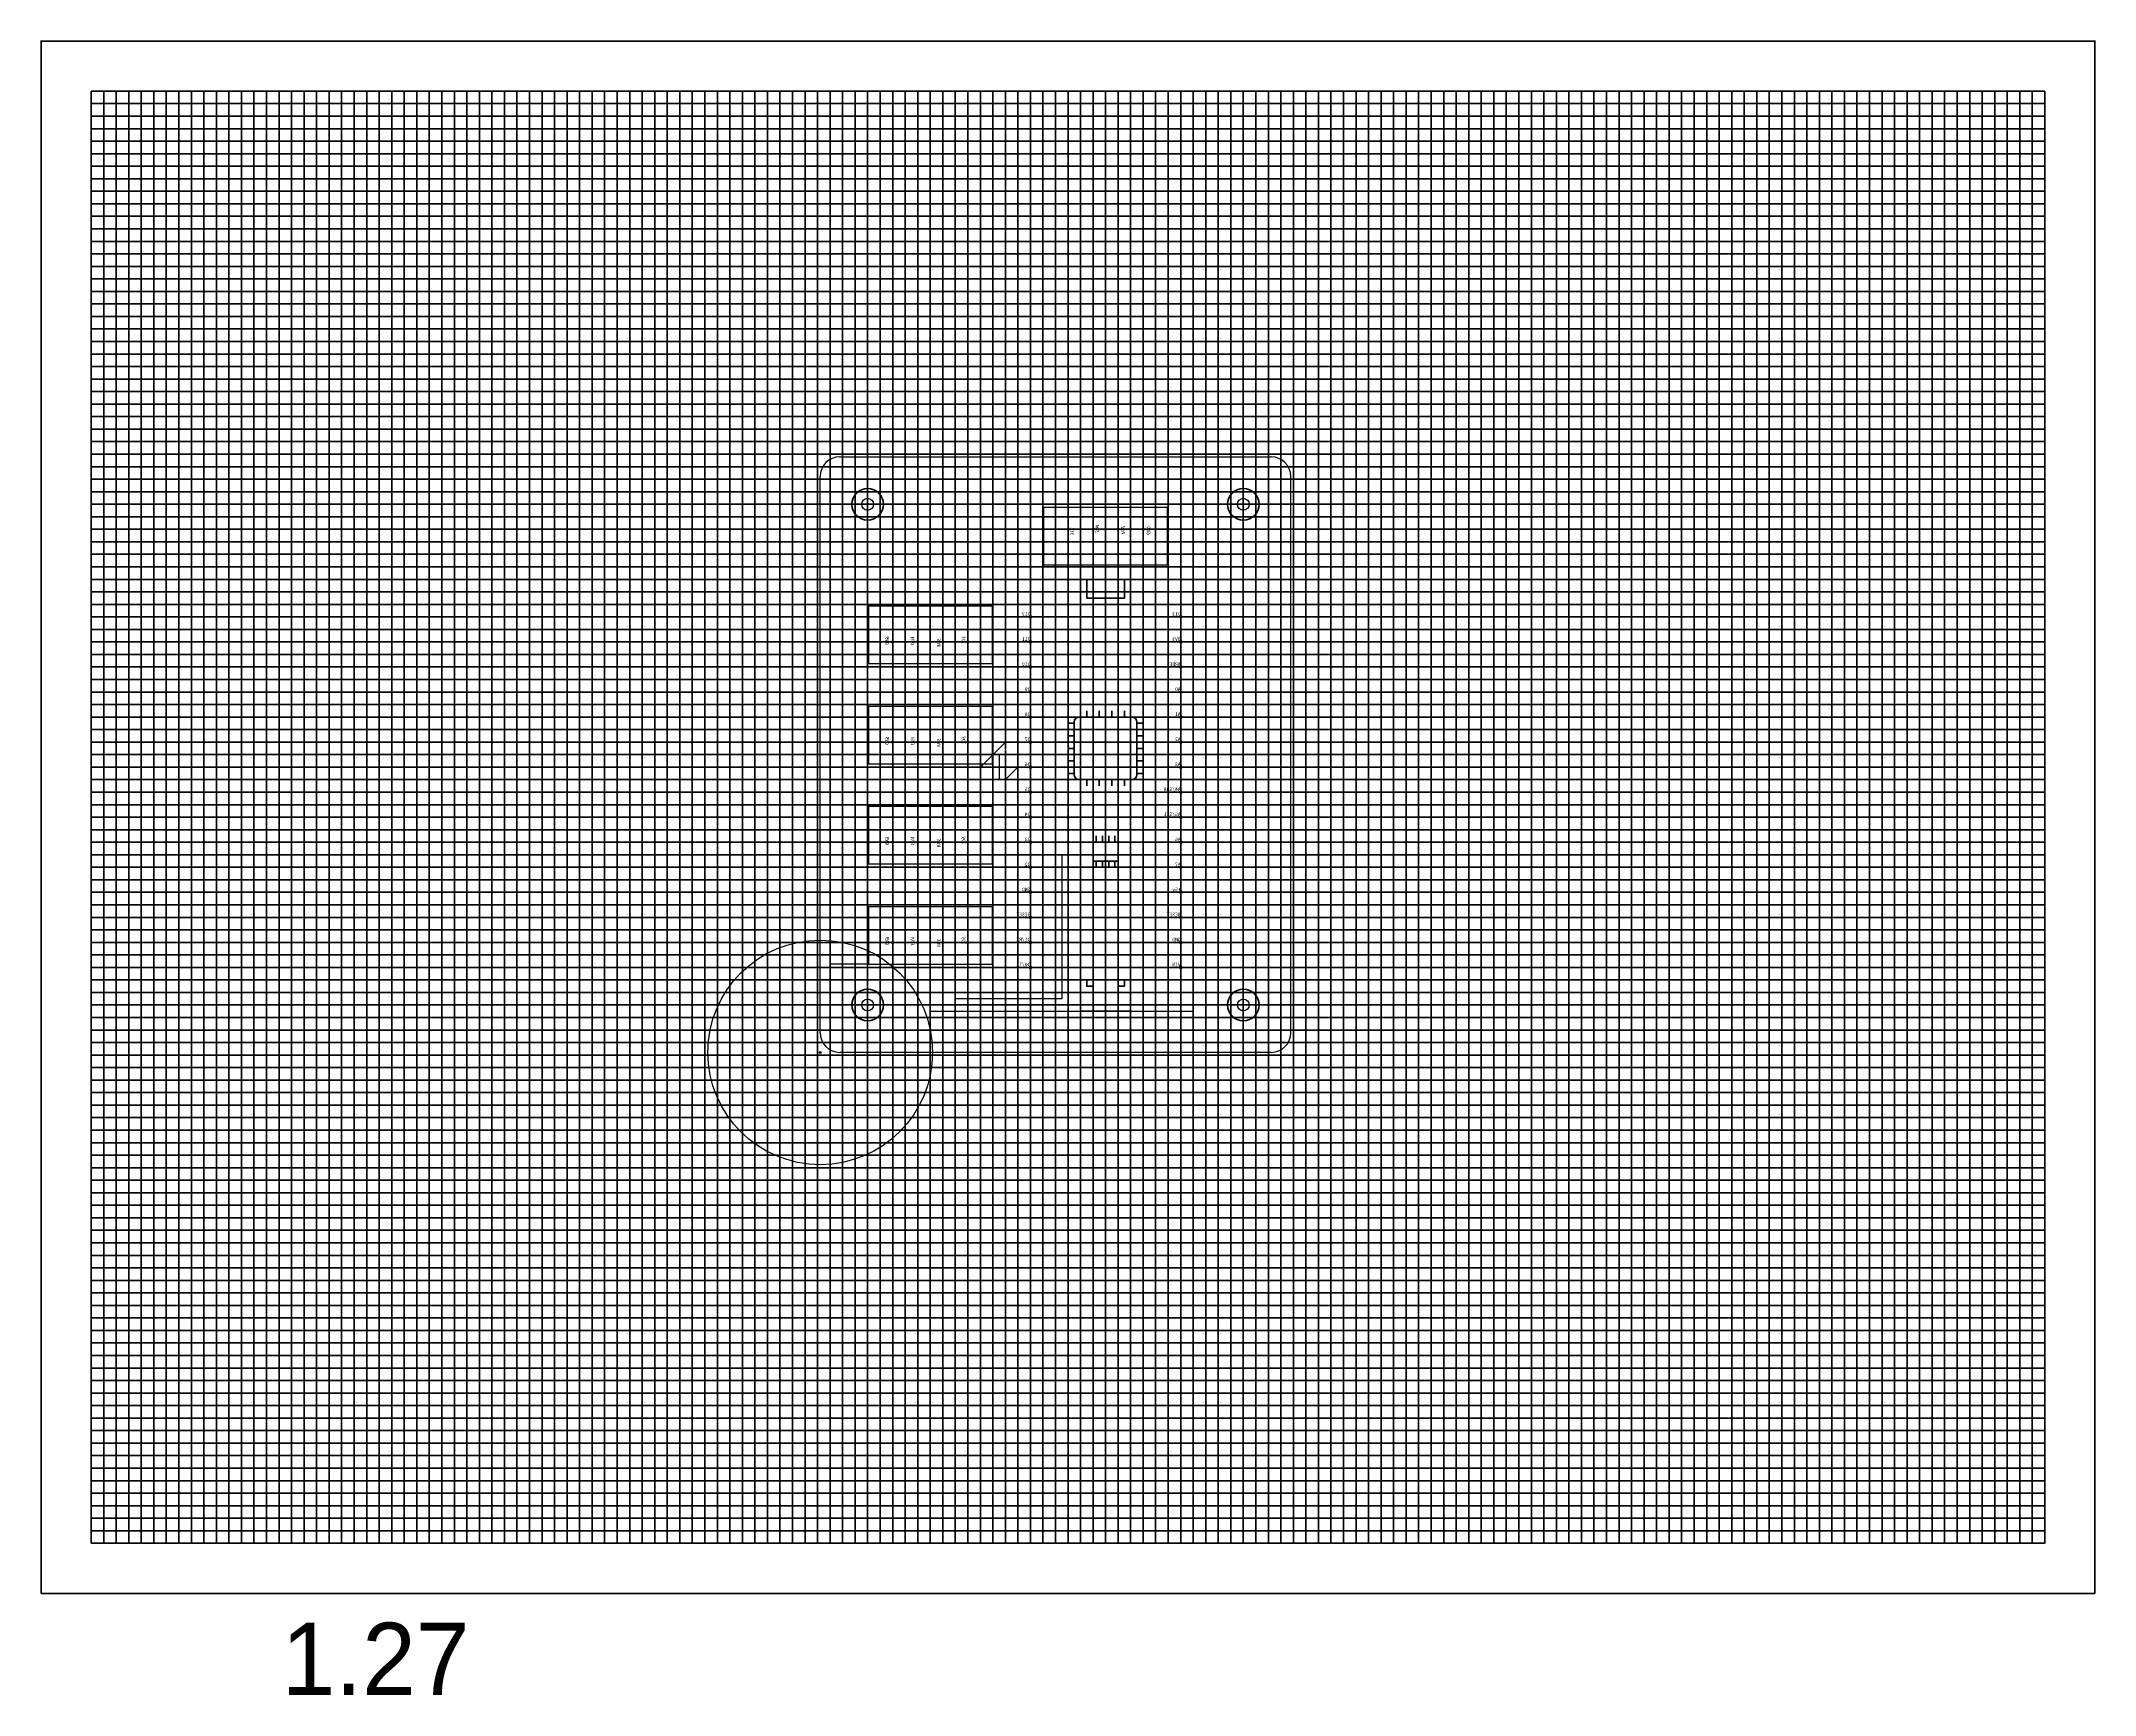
# Model space of a CAD drawing. Units: millimetres on the paper. Extents: x -104 to 104, y -96 to 72.
import ezdxf
from ezdxf.enums import TextEntityAlignment as Align

# ---------------------------------------------------------------- set-up
doc = ezdxf.new("R2010")
doc.units = ezdxf.units.MM
doc.header["$LTSCALE"] = 0.2
doc.header["$PDMODE"] = 32
doc.header["$PDSIZE"] = 0.2
doc.layers.add('0-0_hole08', color=7, linetype='Continuous')
doc.layers.add('0-1_hole10', color=6, linetype='Continuous')
for name, color, linetype, lineweight in [('0-2_pattern', 3, 'Continuous', 25), ('0-3_out', 2, 'Continuous', 25), ('0-4_origin', 7, 'Continuous', 25), ('0-5_parts', 7, 'Continuous', 50), ('0-6_others', 7, 'Continuous', 50), ('0-7_bighole', 2, 'Continuous', 25), ('0-A_line', 4, 'Continuous', 25), ('0-D_1.27', 7, 'Continuous', 50), ('0-F', 7, 'Continuous', 50)]:
    doc.layers.add(name, color=color, linetype=linetype, lineweight=lineweight)
doc.styles.add('IPAexゴシック', font='')
doc.styles.add('ＭＳ ゴシック', font='')
doc.styles.get('IPAexゴシック').set_extended_font_data('IPAexゴシック')
doc.styles.get('ＭＳ ゴシック').set_extended_font_data('MS Gothic')

# ---------------------------------------------------------------- blocks, each defined once
blk = doc.blocks.new('1.27')
at = {"layer": '0-D_1.27'}
for p, q in [((-99.06, 73.66), (99.06, 73.66)), ((-99.06, -73.66), (-99.06, 73.66)), ((-97.79, -73.66), (-97.79, 73.66)), ((-96.52, -73.66), (-96.52, 73.66)), ((-95.25, -73.66), (-95.25, 73.66)), ((-93.98, -73.66), (-93.98, 73.66)), ((-92.71, -73.66), (-92.71, 73.66)), ((-91.44, -73.66), (-91.44, 73.66)), ((-90.17, -73.66), (-90.17, 73.66)), ((-88.9, -73.66), (-88.9, 73.66)), ((-87.63, -73.66), (-87.63, 73.66)), ((-86.36, -73.66), (-86.36, 73.66)), ((-85.09, -73.66), (-85.09, 73.66)), ((-83.82, -73.66), (-83.82, 73.66)), ((-82.55, -73.66), (-82.55, 73.66)), ((-81.28, -73.66), (-81.28, 73.66)), ((-80.01, -73.66), (-80.01, 73.66)), ((-78.74, -73.66), (-78.74, 73.66)), ((-77.47, -73.66), (-77.47, 73.66)), ((-76.2, -73.66), (-76.2, 73.66)), ((-74.93, -73.66), (-74.93, 73.66)), ((-73.66, -73.66), (-73.66, 73.66)), ((-72.39, -73.66), (-72.39, 73.66)), ((-71.12, -73.66), (-71.12, 73.66)), ((-69.85, -73.66), (-69.85, 73.66)), ((-68.58, -73.66), (-68.58, 73.66)), ((-67.31, -73.66), (-67.31, 73.66)), ((-66.04, -73.66), (-66.04, 73.66)), ((-64.77, -73.66), (-64.77, 73.66)), ((-63.5, -73.66), (-63.5, 73.66)), ((-62.23, -73.66), (-62.23, 73.66)), ((-60.96, -73.66), (-60.96, 73.66)), ((-59.69, -73.66), (-59.69, 73.66)), ((-58.42, -73.66), (-58.42, 73.66)), ((-57.15, -73.66), (-57.15, 73.66)), ((-55.88, -73.66), (-55.88, 73.66)), ((-54.61, -73.66), (-54.61, 73.66)), ((-53.34, -73.66), (-53.34, 73.66)), ((-52.07, -73.66), (-52.07, 73.66)), ((-50.8, -73.66), (-50.8, 73.66)), ((-49.53, -73.66), (-49.53, 73.66)), ((-48.26, -73.66), (-48.26, 73.66)), ((-46.99, -73.66), (-46.99, 73.66)), ((-45.72, -73.66), (-45.72, 73.66)), ((-44.45, -73.66), (-44.45, 73.66)), ((-43.18, -73.66), (-43.18, 73.66)), ((-41.91, -73.66), (-41.91, 73.66)), ((-40.64, -73.66), (-40.64, 73.66)), ((-39.37, -73.66), (-39.37, 73.66)), ((-38.1, -73.66), (-38.1, 73.66)), ((-36.83, -73.66), (-36.83, 73.66)), ((-35.56, -73.66), (-35.56, 73.66)), ((-34.29, -73.66), (-34.29, 73.66)), ((-33.02, -73.66), (-33.02, 73.66)), ((-31.75, -73.66), (-31.75, 73.66)), ((-30.48, -73.66), (-30.48, 73.66)), ((-29.21, -73.66), (-29.21, 73.66)), ((-27.94, -73.66), (-27.94, 73.66)), ((-26.67, -73.66), (-26.67, 73.66)), ((-25.4, -73.66), (-25.4, 73.66)), ((-24.13, -73.66), (-24.13, 73.66)), ((-22.86, -73.66), (-22.86, 73.66)), ((-21.59, -73.66), (-21.59, 73.66)), ((-20.32, -73.66), (-20.32, 73.66)), ((-19.05, -73.66), (-19.05, 73.66)), ((-17.78, -73.66), (-17.78, 73.66)), ((-16.51, -73.66), (-16.51, 73.66)), ((-15.24, -73.66), (-15.24, 73.66)), ((-13.97, -73.66), (-13.97, 73.66)), ((-12.7, -73.66), (-12.7, 73.66)), ((-11.43, -73.66), (-11.43, 73.66)), ((-10.16, -73.66), (-10.16, 73.66)), ((-8.89, -73.66), (-8.89, 73.66)), ((-7.62, -73.66), (-7.62, 73.66)), ((-6.35, -73.66), (-6.35, 73.66)), ((-5.08, -73.66), (-5.08, 73.66)), ((-3.81, -73.66), (-3.81, 73.66)), ((-2.54, -73.66), (-2.54, 73.66)), ((-1.27, -73.66), (-1.27, 73.66)), ((0, -73.66), (0, 73.66)), ((1.27, -73.66), (1.27, 73.66)), ((2.54, -73.66), (2.54, 73.66)), ((3.81, -73.66), (3.81, 73.66)), ((5.08, -73.66), (5.08, 73.66)), ((6.35, -73.66), (6.35, 73.66)), ((7.62, -73.66), (7.62, 73.66)), ((8.89, -73.66), (8.89, 73.66)), ((10.16, -73.66), (10.16, 73.66)), ((11.43, -73.66), (11.43, 73.66)), ((12.7, -73.66), (12.7, 73.66)), ((13.97, -73.66), (13.97, 73.66)), ((15.24, -73.66), (15.24, 73.66)), ((16.51, -73.66), (16.51, 73.66)), ((17.78, -73.66), (17.78, 73.66)), ((19.05, -73.66), (19.05, 73.66)), ((20.32, -73.66), (20.32, 73.66)), ((21.59, -73.66), (21.59, 73.66)), ((22.86, -73.66), (22.86, 73.66)), ((24.13, -73.66), (24.13, 73.66)), ((25.4, -73.66), (25.4, 73.66)), ((26.67, -73.66), (26.67, 73.66)), ((27.94, -73.66), (27.94, 73.66)), ((29.21, -73.66), (29.21, 73.66)), ((30.48, -73.66), (30.48, 73.66)), ((31.75, -73.66), (31.75, 73.66)), ((33.02, -73.66), (33.02, 73.66)), ((34.29, -73.66), (34.29, 73.66)), ((35.56, -73.66), (35.56, 73.66)), ((36.83, -73.66), (36.83, 73.66)), ((38.1, -73.66), (38.1, 73.66)), ((39.37, -73.66), (39.37, 73.66)), ((40.64, -73.66), (40.64, 73.66)), ((41.91, -73.66), (41.91, 73.66)), ((43.18, -73.66), (43.18, 73.66)), ((44.45, -73.66), (44.45, 73.66)), ((45.72, -73.66), (45.72, 73.66)), ((46.99, -73.66), (46.99, 73.66)), ((48.26, -73.66), (48.26, 73.66)), ((49.53, -73.66), (49.53, 73.66)), ((50.8, -73.66), (50.8, 73.66)), ((52.07, -73.66), (52.07, 73.66)), ((53.34, -73.66), (53.34, 73.66)), ((54.61, -73.66), (54.61, 73.66)), ((55.88, -73.66), (55.88, 73.66)), ((57.15, -73.66), (57.15, 73.66)), ((58.42, -73.66), (58.42, 73.66)), ((59.69, -73.66), (59.69, 73.66)), ((60.96, -73.66), (60.96, 73.66)), ((62.23, -73.66), (62.23, 73.66)), ((63.5, -73.66), (63.5, 73.66)), ((64.77, -73.66), (64.77, 73.66)), ((66.04, -73.66), (66.04, 73.66)), ((67.31, -73.66), (67.31, 73.66)), ((68.58, -73.66), (68.58, 73.66)), ((69.85, -73.66), (69.85, 73.66)), ((71.12, -73.66), (71.12, 73.66)), ((72.39, -73.66), (72.39, 73.66)), ((73.66, -73.66), (73.66, 73.66)), ((74.93, -73.66), (74.93, 73.66)), ((76.2, -73.66), (76.2, 73.66)), ((77.47, -73.66), (77.47, 73.66)), ((78.74, -73.66), (78.74, 73.66)), ((80.01, -73.66), (80.01, 73.66)), ((81.28, -73.66), (81.28, 73.66)), ((82.55, -73.66), (82.55, 73.66)), ((83.82, -73.66), (83.82, 73.66)), ((85.09, -73.66), (85.09, 73.66)), ((86.36, -73.66), (86.36, 73.66)), ((87.63, -73.66), (87.63, 73.66)), ((88.9, -73.66), (88.9, 73.66)), ((90.17, -73.66), (90.17, 73.66)), ((91.44, -73.66), (91.44, 73.66)), ((92.71, -73.66), (92.71, 73.66)), ((93.98, -73.66), (93.98, 73.66)), ((95.25, -73.66), (95.25, 73.66)), ((96.52, -73.66), (96.52, 73.66)), ((97.79, -73.66), (97.79, 73.66)), ((-99.06, 72.39), (99.06, 72.39)), ((-99.06, 71.12), (99.06, 71.12)), ((-99.06, 69.85), (99.06, 69.85)), ((-99.06, 68.58), (99.06, 68.58)), ((-99.06, 67.31), (99.06, 67.31)), ((-99.06, 66.04), (99.06, 66.04)), ((-99.06, 64.77), (99.06, 64.77)), ((-99.06, 63.5), (99.06, 63.5)), ((-99.06, 62.23), (99.06, 62.23)), ((-99.06, 60.96), (99.06, 60.96)), ((-99.06, 59.69), (99.06, 59.69)), ((-99.06, 58.42), (99.06, 58.42)), ((-99.06, 57.15), (99.06, 57.15)), ((-99.06, 55.88), (99.06, 55.88)), ((-99.06, 54.61), (99.06, 54.61)), ((-99.06, 53.34), (99.06, 53.34)), ((-99.06, 52.07), (99.06, 52.07)), ((-99.06, 50.8), (99.06, 50.8)), ((-99.06, 49.53), (99.06, 49.53)), ((-99.06, 48.26), (99.06, 48.26)), ((-99.06, 46.99), (99.06, 46.99)), ((-99.06, 45.72), (99.06, 45.72)), ((-99.06, 44.45), (99.06, 44.45)), ((-99.06, 43.18), (99.06, 43.18)), ((-99.06, 41.91), (99.06, 41.91)), ((-99.06, 40.64), (99.06, 40.64)), ((-99.06, 39.37), (99.06, 39.37)), ((-99.06, 38.1), (99.06, 38.1)), ((-99.06, 36.83), (99.06, 36.83)), ((-99.06, 35.56), (99.06, 35.56)), ((-99.06, 34.29), (99.06, 34.29)), ((-99.06, 33.02), (99.06, 33.02)), ((-99.06, 31.75), (99.06, 31.75)), ((-99.06, 30.48), (99.06, 30.48)), ((-99.06, 29.21), (99.06, 29.21)), ((-99.06, 27.94), (99.06, 27.94)), ((-99.06, 26.67), (99.06, 26.67)), ((-99.06, 25.4), (99.06, 25.4)), ((-99.06, 24.13), (99.06, 24.13)), ((-99.06, 22.86), (99.06, 22.86)), ((-99.06, 21.59), (99.06, 21.59)), ((-99.06, 20.32), (99.06, 20.32)), ((-99.06, 19.05), (99.06, 19.05)), ((-99.06, 17.78), (99.06, 17.78)), ((-99.06, 16.51), (99.06, 16.51)), ((-99.06, 15.24), (99.06, 15.24)), ((-99.06, 13.97), (99.06, 13.97)), ((-99.06, 12.7), (99.06, 12.7)), ((-99.06, 11.43), (99.06, 11.43)), ((-99.06, 10.16), (99.06, 10.16)), ((-99.06, 8.89), (99.06, 8.89)), ((-99.06, 7.62), (99.06, 7.62)), ((-99.06, 6.35), (99.06, 6.35)), ((-99.06, 5.08), (99.06, 5.08)), ((-99.06, 3.81), (99.06, 3.81)), ((-99.06, 2.54), (99.06, 2.54)), ((-99.06, 1.27), (99.06, 1.27)), ((-99.06, 0), (99.06, 0)), ((-99.06, -1.27), (99.06, -1.27)), ((-99.06, -2.54), (99.06, -2.54)), ((-99.06, -3.81), (99.06, -3.81)), ((-99.06, -5.08), (99.06, -5.08)), ((-99.06, -6.35), (99.06, -6.35)), ((-99.06, -7.62), (99.06, -7.62)), ((-99.06, -8.89), (99.06, -8.89)), ((-99.06, -10.16), (99.06, -10.16)), ((-99.06, -11.43), (99.06, -11.43)), ((-99.06, -12.7), (99.06, -12.7)), ((-99.06, -13.97), (99.06, -13.97)), ((-99.06, -15.24), (99.06, -15.24)), ((-99.06, -16.51), (99.06, -16.51)), ((-99.06, -17.78), (99.06, -17.78)), ((-99.06, -19.05), (99.06, -19.05)), ((-99.06, -20.32), (99.06, -20.32)), ((-99.06, -21.59), (99.06, -21.59)), ((-99.06, -22.86), (99.06, -22.86)), ((-99.06, -24.13), (99.06, -24.13)), ((-99.06, -25.4), (99.06, -25.4)), ((-99.06, -26.67), (99.06, -26.67)), ((-99.06, -27.94), (99.06, -27.94)), ((-99.06, -29.21), (99.06, -29.21)), ((-99.06, -30.48), (99.06, -30.48)), ((-99.06, -31.75), (99.06, -31.75)), ((-99.06, -33.02), (99.06, -33.02)), ((-99.06, -34.29), (99.06, -34.29)), ((-99.06, -35.56), (99.06, -35.56)), ((-99.06, -36.83), (99.06, -36.83)), ((-99.06, -38.1), (99.06, -38.1)), ((-99.06, -39.37), (99.06, -39.37)), ((-99.06, -40.64), (99.06, -40.64)), ((-99.06, -41.91), (99.06, -41.91)), ((-99.06, -43.18), (99.06, -43.18)), ((-99.06, -44.45), (99.06, -44.45)), ((-99.06, -45.72), (99.06, -45.72)), ((-99.06, -46.99), (99.06, -46.99)), ((-99.06, -48.26), (99.06, -48.26)), ((-99.06, -49.53), (99.06, -49.53)), ((-99.06, -50.8), (99.06, -50.8)), ((-99.06, -52.07), (99.06, -52.07)), ((-99.06, -53.34), (99.06, -53.34)), ((-99.06, -54.61), (99.06, -54.61)), ((-99.06, -55.88), (99.06, -55.88)), ((-99.06, -57.15), (99.06, -57.15)), ((-99.06, -58.42), (99.06, -58.42)), ((-99.06, -59.69), (99.06, -59.69)), ((-99.06, -60.96), (99.06, -60.96)), ((-99.06, -62.23), (99.06, -62.23)), ((-99.06, -63.5), (99.06, -63.5)), ((-99.06, -64.77), (99.06, -64.77)), ((-99.06, -66.04), (99.06, -66.04)), ((-99.06, -67.31), (99.06, -67.31)), ((-99.06, -68.58), (99.06, -68.58)), ((-99.06, -69.85), (99.06, -69.85)), ((-99.06, -71.12), (99.06, -71.12)), ((-99.06, -72.39), (99.06, -72.39))]:
    blk.add_line(p, q, dxfattribs=at)
blk.add_lwpolyline([(-104.14, -78.74), (104.14, -78.74), (104.14, 78.74), (-104.14, 78.74)], close=True, dxfattribs=at)
blk.add_lwpolyline([(-99.06, -73.66), (99.06, -73.66), (99.06, 73.66)], dxfattribs=at)
blk.add_point((0, 0), dxfattribs=at)
at = {"layer": '0-D_1.27', "style": 'IPAexゴシック'}
blk.add_text('1.27', height=7.331, dxfattribs=at).set_placement((-79.76, -91.25), align=Align.BOTTOM_LEFT)
blk = doc.blocks.new('stm32')
at = {"layer": '0-5_parts'}
for p, q in [((8.8227, 21.9357), (-8.9573, 21.9357)), ((-8.9573, -21.2443), (-8.9573, 21.9357)), ((8.8227, -21.2443), (8.8227, 21.9357)), ((-6.4173, 19.3957), (-8.9573, 19.3957)), ((-6.4173, 19.3957), (-6.4173, -18.7043)), ((6.2827, 19.3957), (8.8227, 19.3957)), ((6.2827, -18.7043), (6.2827, 19.3957)), ((-6.4173, 16.8557), (-8.9573, 16.8557)), ((6.2827, 16.8557), (8.8227, 16.8557)), ((-6.4173, 14.3157), (-8.9573, 14.3157)), ((6.2827, 14.3157), (8.8227, 14.3157)), ((-6.4173, 11.7757), (-8.9573, 11.7757)), ((6.2827, 11.7757), (8.8227, 11.7757)), ((-6.4173, 9.2357), (-8.9573, 9.2357)), ((-2.6073, 7.9657), (-2.6073, 8.6007)), ((-1.9723, 7.9657), (-1.9723, 8.6007)), ((-1.3373, 7.9657), (-1.3373, 8.6007)), ((-0.7023, 7.9657), (-0.7023, 8.6007)), ((-0.0673, 7.9657), (-0.0673, 8.6007)), ((0.5677, 7.9657), (0.5677, 8.6007)), ((1.2027, 8.6007), (1.2027, 7.9657)), ((1.8377, 8.6007), (1.8377, 7.9657)), ((2.4727, 8.6007), (2.4727, 7.9657)), ((6.2827, 9.2357), (8.8227, 9.2357)), ((-6.4173, 6.6957), (-8.9573, 6.6957)), ((-3.2423, 7.3307), (-3.8773, 7.3307)), ((-3.8773, 6.6957), (-3.2423, 6.6957)), ((-3.2423, 2.1157), (-3.2423, 7.4657)), ((2.6077, 7.9657), (-2.7423, 7.9657)), ((3.1077, 2.1157), (3.1077, 7.4657)), ((3.1077, 7.3307), (3.7427, 7.3307)), ((3.7427, 6.6957), (3.1077, 6.6957)), ((6.2827, 6.6957), (8.8227, 6.6957)), ((-3.8773, 6.0607), (-3.2423, 6.0607)), ((-3.8773, 5.4257), (-3.2423, 5.4257)), ((-3.2423, 4.7907), (-3.8773, 4.7907)), ((3.1077, 6.0607), (3.7427, 6.0607)), ((3.7427, 5.4257), (3.1077, 5.4257)), ((3.1077, 4.7907), (3.7427, 4.7907)), ((-6.4173, 4.1557), (-8.9573, 4.1557)), ((-3.8773, 4.1557), (-3.2423, 4.1557)), ((-3.2423, 3.5207), (-3.8773, 3.5207)), ((-3.8773, 2.8857), (-3.2423, 2.8857)), ((-3.2423, 2.2507), (-3.8773, 2.2507)), ((3.7427, 4.1557), (3.1077, 4.1557)), ((3.1077, 3.5207), (3.7427, 3.5207)), ((3.7427, 2.8857), (3.1077, 2.8857)), ((3.1077, 2.2507), (3.7427, 2.2507)), ((6.2827, 4.1557), (8.8227, 4.1557)), ((-6.4173, 1.6157), (-8.9573, 1.6157)), ((-2.7423, 1.6157), (2.6077, 1.6157)), ((-2.6073, 1.6157), (-2.6073, 0.9807)), ((-1.9723, 1.6157), (-1.9723, 0.9807)), ((-1.3373, 0.9807), (-1.3373, 1.6157)), ((-0.7023, 1.6157), (-0.7023, 0.9807)), ((-0.0673, 0.9807), (-0.0673, 1.6157)), ((0.5677, 1.6157), (0.5677, 0.9807)), ((1.2027, 1.6157), (1.2027, 0.9807)), ((1.8377, 1.6157), (1.8377, 0.9807)), ((2.4727, 1.6157), (2.4727, 0.9807)), ((6.2827, 1.6157), (8.8227, 1.6157)), ((-6.4173, -0.9243), (-8.9573, -0.9243)), ((6.2827, -0.9243), (8.8227, -0.9243)), ((-6.4173, -3.4643), (-8.9573, -3.4643)), ((6.2827, -3.4643), (8.8227, -3.4643)), ((-6.4173, -6.0043), (-8.9573, -6.0043)), ((6.2827, -6.0043), (8.8227, -6.0043)), ((-6.4173, -8.5443), (-8.9573, -8.5443)), ((6.2827, -8.5443), (8.8227, -8.5443)), ((-6.4173, -11.0843), (-8.9573, -11.0843)), ((6.2827, -11.0843), (8.8227, -11.0843)), ((-6.4173, -13.6243), (-8.9573, -13.6243)), ((6.2827, -13.6243), (8.8227, -13.6243)), ((-6.4173, -16.1643), (-8.9573, -16.1643)), ((6.2827, -16.1643), (8.8227, -16.1643)), ((-6.4173, -18.7043), (-8.9573, -18.7043)), ((-1.9723, -18.7043), (-1.9723, -19.3393)), ((-1.3373, -19.3393), (-1.3373, -18.7043)), ((6.2827, -18.7043), (8.8227, -18.7043)), ((-1.3373, -19.3393), (-1.9723, -19.3393)), ((8.8227, -21.2443), (-8.9573, -21.2443)), ((-2.6073, -21.8793), (-2.6073, -21.2443))]:
    blk.add_line(p, q, dxfattribs=at)
for points in [[(-1.9723, 21.9357), (-1.9723, 20.0307), (1.8377, 20.0307), (1.8377, 21.9357)], [(-2.6073, -21.2443), (-2.6073, -18.7043), (2.4727, -18.7043), (2.4727, -21.2443)], [(1.2027, -18.7043), (1.2027, -19.3393), (1.8377, -19.3393), (1.8377, -18.7043)], [(-2.6073, -21.8793), (2.4727, -21.8793), (2.4727, -21.2443)]]:
    blk.add_lwpolyline(points, dxfattribs=at)
blk.add_lwpolyline([(1.2027, -4.7343), (-1.3373, -4.7343), (-1.3373, -6.6393), (1.2027, -6.6393)], close=True, dxfattribs=at)
for centre, start, end in [((-2.7423, 7.4657), 90, 180), ((2.6077, 7.4657), 0, 90), ((-2.7423, 2.1157), 180, 270), ((2.6077, 2.1157), 270, 0)]:
    blk.add_arc(centre, 0.5, start, end, dxfattribs=at)
for p in [(-7.6873, 18.1257), (7.5527, 18.1257), (-7.6873, 15.5857), (7.5527, 15.5857), (-7.6873, 13.0457), (7.5527, 13.0457), (-7.6873, 10.5057), (7.5527, 10.5057), (-7.6873, 7.9657), (7.5527, 7.9657), (-7.6873, 5.4257), (7.5527, 5.4257), (-7.6873, 2.8857), (7.5527, 2.8857), (-7.6873, 0.3457), (7.5527, 0.3457), (-7.6873, -2.1943), (7.5527, -2.1943), (-7.6873, -4.7343), (7.5527, -4.7343), (-7.6873, -7.2743), (7.5527, -7.2743), (-7.6873, -9.8143), (7.5527, -9.8143), (-7.6873, -12.3543), (7.5527, -12.3543), (-7.6873, -14.8943), (7.5527, -14.8943), (-7.6873, -17.4343), (7.5527, -17.4343)]:
    blk.add_point(p, dxfattribs=at)
at = {"layer": '0-F'}
for p, q in [((-1.0198, -4.0993), (-1.0198, -4.7343)), ((-0.3848, -4.0993), (-0.3848, -4.7343)), ((0.2502, -4.0993), (0.2502, -4.7343)), ((0.8852, -4.0993), (0.8852, -4.7343)), ((-1.0198, -6.6393), (-1.0198, -7.2743)), ((-0.3848, -6.6393), (-0.3848, -7.2743)), ((0.2502, -6.6393), (0.2502, -7.2743)), ((0.8852, -6.6393), (0.8852, -7.2743))]:
    blk.add_line(p, q, dxfattribs=at)
at = {"layer": '0-5_parts', "color": 253, "style": 'ＭＳ ゴシック'}
for s, p in [('D13', (-7.6873, 18.1257)), ('D12', (7.5527, 18.1257)), ('D11', (7.5527, 15.5857)), ('D10', (7.5527, 13.0457)), ('D9', (7.5527, 10.5057)), ('D8', (7.5527, 7.9657)), ('D7', (7.5527, 5.4257)), ('D6', (7.5527, 2.8857)), ('D5', (7.5527, 0.3457)), ('D4', (7.5527, -2.1943)), ('D3', (7.5527, -4.7343)), ('D2', (7.5527, -7.2743))]:
    blk.add_text(s, height=0.3666, dxfattribs=at).set_placement(p, align=Align.BOTTOM_LEFT)
at = {"layer": '0-5_parts', "color": 6, "style": 'ＭＳ ゴシック'}
for s, p in [('3V3', (-7.6873, 15.5857)), ('+5v', (-7.6873, -9.8143))]:
    blk.add_text(s, height=0.3666, dxfattribs=at).set_placement(p, align=Align.BOTTOM_LEFT)
at = {"layer": '0-5_parts', "color": 222, "style": 'ＭＳ ゴシック'}
for s, p in [('AREF', (-7.6873, 13.0457)), ('RESET', (-7.6873, -12.3543)), ('RESET', (7.5527, -12.3543))]:
    blk.add_text(s, height=0.3666, dxfattribs=at).set_placement(p, align=Align.BOTTOM_LEFT)
at = {"layer": '0-5_parts', "color": 2, "style": 'ＭＳ ゴシック'}
for s, p in [('A0', (-7.6873, 10.5057)), ('A1', (-7.6873, 7.9657)), ('A2', (-7.6873, 5.4257)), ('A3', (-7.6873, 2.8857)), ('A6', (-7.6873, -4.7343)), ('A7', (-7.6873, -7.2743))]:
    blk.add_text(s, height=0.3666, dxfattribs=at).set_placement(p, align=Align.BOTTOM_LEFT)
at = {"layer": '0-5_parts', "color": 4, "style": 'ＭＳ ゴシック'}
for s, p in [('A4/SDA', (-7.6873, 0.3457)), ('A5/SCL', (-7.6873, -2.1943)), ('VIN', (-7.6873, -17.4343))]:
    blk.add_text(s, height=0.3666, dxfattribs=at).set_placement(p, align=Align.BOTTOM_LEFT)
at = {"layer": '0-5_parts', "style": 'ＭＳ ゴシック'}
for p in [(7.5527, -9.8143), (-7.6873, -14.8943)]:
    blk.add_text('GND', height=0.3666, dxfattribs=at).set_placement(p, align=Align.BOTTOM_LEFT)
at = {"layer": '0-5_parts', "color": 171, "style": 'ＭＳ ゴシック'}
for s, p in [('D1/RX', (7.5527, -14.8943)), ('D0/TX', (7.5527, -17.4343))]:
    blk.add_text(s, height=0.3666, dxfattribs=at).set_placement(p, align=Align.BOTTOM_LEFT)
blk = doc.blocks.new('I2C')
at = {"layer": '0-3_out', "color": 7}
for p in [(-3.8731, -0.3056), (-1.3331, -0.3056), (1.2069, -0.3056), (3.7469, -0.3056)]:
    blk.add_point(p, dxfattribs=at)
at = {"layer": '0-4_origin', "color": 3}
for p, q in [((6.2069, 3.3444), (6.2069, -2.5056)), ((6.2069, -2.5056), (-6.3331, -2.5056))]:
    blk.add_line(p, q, dxfattribs=at)
blk.add_lwpolyline([(6.2069, 3.3444), (-6.3331, 3.3444), (-6.3331, -2.5056)], dxfattribs=at)
at = {"layer": '0-4_origin', "style": 'ＭＳ ゴシック', "oblique": 15}
for s, p in [('SCL', (-3.7264, 0.3391)), ('SDA', (-1.2168, 0.1043)), ('Vdd', (1.4422, 0.3008)), ('GND', (4.0056, 0.3008))]:
    blk.add_text(s, height=0.3666, rotation=270, dxfattribs=at).set_placement(p, align=Align.BOTTOM_LEFT)

msp = doc.modelspace()

# ---------------------------------------------------------------- linework, layer by layer
at = {"layer": '0-0_hole08'}
for p in [(-4.1023, 13.1031), (11.1377, 13.1031), (-4.1023, 10.5631), (11.1377, 10.5631), (-4.1023, 8.0231), (11.1377, 8.0231), (-4.1023, 5.4831), (11.1377, 5.4831), (-4.1023, 2.9431), (11.1377, 2.9431), (-4.1023, 0.4031), (11.1377, 0.4031), (-4.1023, -2.1369), (11.1377, -2.1369), (-4.1023, -4.6769), (11.1377, -4.6769), (-4.1023, -7.2169), (11.1377, -7.2169), (-4.1023, -9.7569), (11.1377, -9.7569), (-4.1023, -12.2969), (11.1377, -12.2969), (-4.1023, -14.8369), (11.1377, -14.8369), (-4.1023, -17.3769), (11.1377, -17.3769), (-4.1023, -19.9169), (11.1377, -19.9169), (-4.1023, -22.4569), (11.1377, -22.4569)]:
    msp.add_point(p, dxfattribs=at)
at = {"layer": '0-1_hole10'}
for p in [(-0.2923, 21.9931), (2.2477, 21.9931), (4.7877, 21.9931), (7.3277, 21.9931), (-18.0723, 10.5631), (-15.5323, 10.5631), (-12.9923, 10.5631), (-10.4523, 10.5631), (-18.0723, 0.4031), (-15.5323, 0.4031), (-12.9923, 0.4031), (-10.4523, 0.4031), (-18.0723, -9.7569), (-15.5323, -9.7569), (-12.9923, -9.7569), (-10.4523, -9.7569), (-18.0723, -19.9169), (-15.5323, -19.9169), (-12.9923, -19.9169), (-10.4523, -19.9169)]:
    msp.add_point(p, dxfattribs=at)
at = {"layer": '0-2_pattern'}
for p, q in [((-16.8023, 20.7231), (-16.8023, 28.3431)), ((13.6777, 20.7231), (13.6777, 28.3431)), ((-1.5623, 23.2631), (-1.5623, -3.4069)), ((3.5177, 23.2631), (-1.5623, 23.2631)), ((6.0577, 23.2631), (3.5177, 23.2631)), ((6.0577, -21.1869), (6.0577, 23.2631)), ((-24.4223, 20.7231), (-16.8023, 20.7231)), ((13.6777, 20.7231), (21.2977, 20.7231)), ((-14.2623, 14.3731), (-14.2623, -26.9019)), ((-5.3723, 11.8331), (-5.3723, 14.3731)), ((12.4077, 14.3731), (9.8677, 14.3731)), ((9.8677, 14.3731), (9.8677, -18.6469)), ((12.4077, -13.5669), (12.4077, 14.3731)), ((-11.7223, 11.8331), (-9.1823, 11.8331)), ((-11.7223, 11.8331), (-11.7223, 6.7531)), ((-9.1823, 11.8331), (-9.1823, 9.2931)), ((-2.8323, 11.8331), (-5.3723, 11.8331)), ((12.4077, 11.8331), (9.8677, 11.8331)), ((-11.7223, 9.2931), (-14.2623, 9.2931)), ((-9.1823, 9.2931), (-7.9123, 9.2931)), ((-7.9123, 9.2931), (-2.8323, 9.2931)), ((9.8677, 9.2931), (12.4077, 9.2931)), ((-14.2623, 6.7531), (-2.8323, 6.7531)), ((12.4077, 6.7531), (9.8677, 6.7531)), ((-11.7223, 4.2131), (-11.7223, -0.8669)), ((-2.8323, 4.2131), (-11.7223, 4.2131)), ((9.8677, 4.2131), (12.4077, 4.2131)), ((12.4077, 1.6731), (9.8677, 1.6731)), ((-11.7223, -0.8669), (-14.2623, -0.8669)), ((-9.1823, -0.8669), (-11.7223, -0.8669)), ((-2.8323, -0.8669), (-5.3723, -0.8669)), ((9.8677, -0.8669), (12.4077, -0.8669)), ((-1.5623, -3.4069), (-5.3723, -3.4069)), ((-5.3723, -23.7269), (-5.3723, -3.4069)), ((12.4077, -3.4069), (9.8677, -3.4069)), ((9.8677, -5.9469), (12.4077, -5.9469)), ((-5.3723, -8.4869), (3.5177, -8.4869)), ((0.9777, -26.9019), (0.9777, -8.4869)), ((12.4077, -8.4869), (9.8677, -8.4869)), ((-11.7223, -11.0269), (-14.2623, -11.0269)), ((-10.4523, -11.0269), (-11.7223, -11.0269)), ((-0.9273, -11.0269), (-0.9273, -25.6319)), ((9.8677, -11.0269), (12.4077, -11.0269)), ((-2.8323, -16.1069), (-5.3723, -16.1069)), ((12.4077, -16.1069), (9.8677, -16.1069)), ((12.4077, -16.1069), (12.4077, -26.9019)), ((-14.2623, -18.6469), (-9.1823, -18.6469)), ((-11.7223, -25.6319), (-11.7223, -18.6469)), ((-9.1823, -18.6469), (-9.1823, -23.7269)), ((-5.3723, -18.6469), (-2.8323, -18.6469)), ((12.4077, -18.6469), (9.8677, -18.6469)), ((-20.5323, -22.1169), (-24.4223, -22.1169)), ((-5.3723, -21.1869), (-2.8323, -21.1869)), ((12.4077, -21.1869), (6.0577, -21.1869)), ((14.9477, -22.4569), (21.2977, -22.4569)), ((-14.2623, -26.9019), (12.4077, -26.9019)), ((-0.9273, -25.6319), (-11.7223, -25.6319)), ((-16.8023, -28.8069), (-16.8023, -30.0769)), ((14.9477, -28.8069), (14.9477, -30.0769))]:
    msp.add_line(p, q, dxfattribs=at)
for points in [[(0.9777, 23.2631), (0.9777, -5.9469), (-5.3723, -5.9469)], [(3.5177, -16.1069), (3.5177, 21.9931), (3.5177, 23.2631)], [(-14.2623, 14.3731), (-2.8323, 14.3731), (-2.8323, -3.4069)], [(14.9477, -28.8069), (-16.8023, -28.8069), (-16.8023, 11.8331), (-14.2623, 11.8331)], [(-2.8323, 1.6731), (-6.6423, 1.6731), (-9.1823, 1.6731), (-9.1823, -0.8669)], [(-5.3723, -0.8669), (-6.6423, -0.8669), (-7.2773, -0.8669), (-7.2773, -3.4069), (-9.1823, -3.4069)], [(-9.1823, -3.4069), (-9.1823, -8.4869), (-11.7223, -8.4869), (-11.7223, -11.0269)], [(-9.1823, -3.4069), (-11.7223, -3.4069), (-11.7223, -8.4869)], [(-10.4523, -11.0269), (-5.3723, -11.0269), (-0.9273, -11.0269)], [(-5.3723, -13.5669), (-2.8323, -13.5669), (-2.8323, -23.7269), (-9.1823, -23.7269)], [(9.8677, -13.5669), (14.9477, -13.5669), (14.9477, -28.8069)], [(9.8677, -23.7269), (3.5177, -23.7269), (3.5177, -16.1069)], [(12.4077, -21.1869), (12.4077, -23.7269), (9.8677, -23.7269)]]:
    msp.add_lwpolyline(points, dxfattribs=at)
at = {"layer": '0-3_out'}
for p, q in [((-23.4223, 29.3431), (20.2977, 29.3431)), ((-25.4223, -29.0769), (-25.4223, 27.3431)), ((22.2977, -29.0769), (22.2977, 27.3431)), ((20.2977, -31.0769), (-23.4223, -31.0769))]:
    msp.add_line(p, q, dxfattribs=at)
for centre, start, end in [((-23.4223, 27.3431), 90, 180), ((20.2977, 27.3431), 0, 90), ((-23.4223, -29.0769), 180, 270), ((20.2977, -29.0769), 270, 0)]:
    msp.add_arc(centre, 2, start, end, dxfattribs=at)
at = {"layer": '0-4_origin', "color": 6}
msp.add_circle((-25.4223, -31.0769), 11.3924, dxfattribs=at)
msp.add_point((-25.4223, -31.0769), dxfattribs=at)
at = {"layer": '0-6_others'}
for p, q in [((-24.4223, 28.3431), (21.2977, 28.3431)), ((21.2977, 28.3431), (21.2977, -30.0769))]:
    msp.add_line(p, q, dxfattribs=at)
msp.add_lwpolyline([(-24.4223, 28.3431), (-24.4223, -30.0769), (21.2977, -30.0769)], dxfattribs=at)
for centre in [(-20.6123, 24.5331), (17.4877, 24.5331), (-20.6123, -26.2669), (17.4877, -26.2669)]:
    msp.add_circle(centre, 1.6, dxfattribs=at)
at = {"layer": '0-7_bighole'}
for centre in [(-20.6123, 24.5331), (17.4877, 24.5331), (-20.6123, -26.2669), (17.4877, -26.2669)]:
    msp.add_circle(centre, 0.6, dxfattribs=at)
at = {"layer": '0-A_line'}
for p, q in [((2.2477, 21.9931), (2.2477, -7.2169)), ((4.7877, 21.9931), (4.7877, -14.8369)), ((-15.5323, 10.5631), (-15.5323, -27.5369)), ((-10.4523, 10.5631), (-10.4523, 8.0231)), ((-6.6423, 10.5631), (-7.9123, 10.5631)), ((-4.1023, 10.5631), (-6.6423, 10.5631)), ((-9.1823, 8.0231), (-10.4523, 8.0231)), ((-9.1823, 8.0231), (-4.1023, 8.0231)), ((-12.9923, 5.4831), (-12.9923, 0.4031)), ((-11.7223, 5.4831), (-12.9923, 5.4831)), ((-4.1023, 5.4831), (-11.7223, 5.4831)), ((-10.4523, 2.9431), (-10.4523, 0.4031)), ((-10.4523, 2.9431), (-9.1823, 2.9431)), ((-4.1023, 2.9431), (-9.1823, 2.9431)), ((-12.9923, -2.1369), (-12.9923, -9.7569)), ((-12.9923, -2.1369), (-10.4523, -2.1369)), ((-7.9123, -3.4069), (-7.9123, -4.6769)), ((-6.6423, -3.4069), (-7.9123, -3.4069)), ((-4.1023, -7.2169), (2.2477, -7.2169)), ((-12.9923, -19.9169), (-12.9923, -26.2669)), ((-12.9923, -26.2669), (-0.2923, -26.2669)), ((-4.1023, -24.9969), (-1.5623, -24.9969)), ((13.6777, -27.5369), (-15.5323, -27.5369))]:
    msp.add_line(p, q, dxfattribs=at)
for points in [[(-0.2923, 21.9931), (-0.2923, -4.6769), (-4.1023, -4.6769)], [(-7.9123, 10.5631), (-7.9123, 13.1031), (-12.9923, 13.1031), (-12.9923, 10.5631)], [(-4.1023, 0.4031), (-6.6423, 0.4031), (-9.1823, -2.1369), (-10.4523, -2.1369)], [(-4.1023, -2.1369), (-5.3723, -2.1369), (-6.6423, -3.4069)], [(-10.4523, -9.7569), (-7.9123, -9.7569), (-7.9123, -4.6769)], [(-0.2923, -26.2669), (-0.2923, -9.7569), (-4.1023, -9.7569)], [(-4.1023, -12.2969), (-1.5623, -12.2969), (-1.5623, -24.9969)], [(4.7877, -14.8369), (4.7877, -22.4569), (11.1377, -22.4569)], [(11.1377, -14.8369), (13.6777, -14.8369), (13.6777, -27.5369)], [(-4.1023, -24.9969), (-10.4523, -24.9969), (-10.4523, -19.9169)]]:
    msp.add_lwpolyline(points, dxfattribs=at)

# ---------------------------------------------------------------- block references
at = {"layer": '0-5_parts', "xscale": -1, "rotation": 180}
msp.add_blockref('I2C', (3.5808, 21.6874), dxfattribs=at)
at = {"layer": '0-5_parts', "xscale": -1}
for name, p in [('stm32', (3.4504, -5.0226)), ('I2C', (-14.3254, 10.8687)), ('I2C', (-14.3254, 0.7087)), ('I2C', (-14.3254, -9.4513)), ('I2C', (-14.3254, -19.6113))]:
    msp.add_blockref(name, p, dxfattribs=at)
at = {"layer": '0-D_1.27'}
msp.add_blockref('1.27', (-0.2923, -7.2169), dxfattribs=at)

doc.saveas('drawing.dxf')
